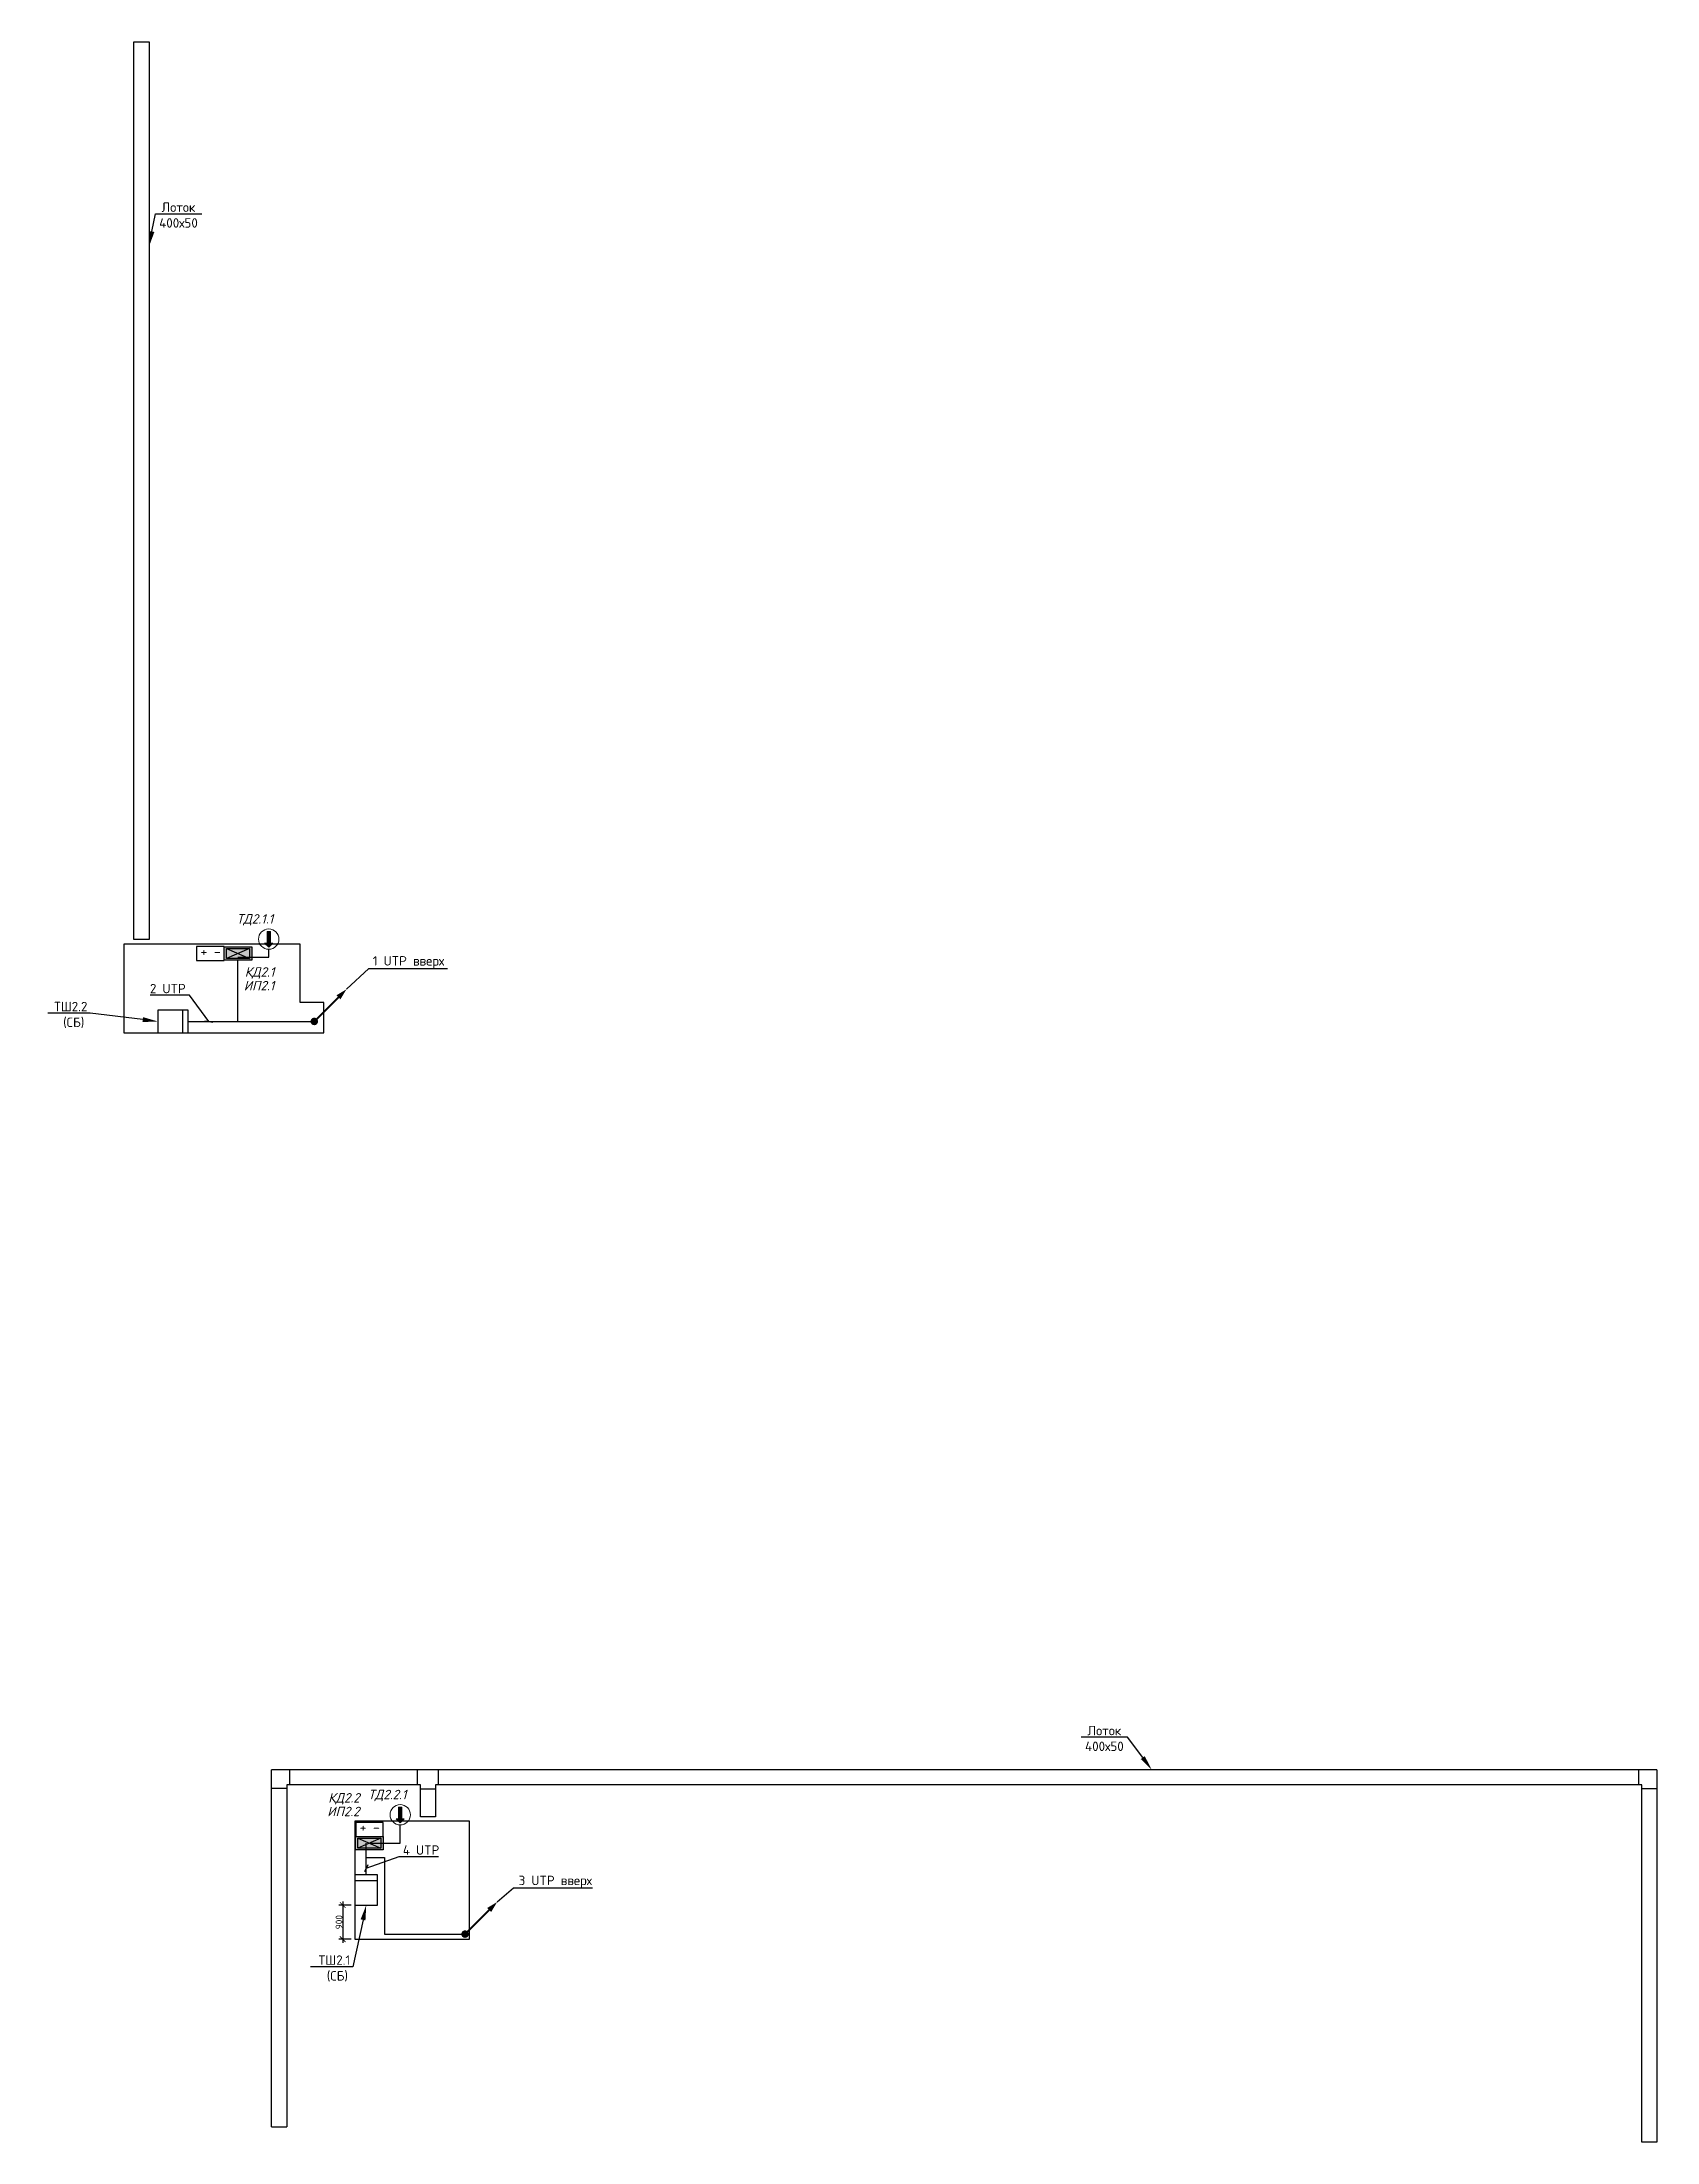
# Model space of a CAD drawing. Header units: millimetres. Extents: x -227263 to 66247, y -328592 to 378394.
# Drawn here: x 9607 to 52332, y 127384 to 182943 of the extents above; entities that cross this region are included whole.
import ezdxf
from ezdxf import colors
from ezdxf.entities.mleader import LeaderData, LeaderLine
from ezdxf.math import Vec2, Vec3

# ---------------------------------------------------------------- set-up
doc = ezdxf.new("R2010")
doc.units = ezdxf.units.MM
doc.header["$LTSCALE"] = 0.5
doc.layers.get('0').update_dxf_attribs({"lineweight": 18})
doc.layers.get('Defpoints').update_dxf_attribs({"color": 4, "lineweight": 140})
doc.layers.add('1', color=7, linetype='Continuous')
for name, color, linetype, lineweight in [('_0', 7, 'Continuous', 18), ('_СКУД', 1, 'Continuous', 30), ('АПС извещ', 1, 'Continuous', 30), ('СС_СКК_Лоток', 170, 'Continuous', 25), ('СС_СКС_Оборудование', 6, 'Continuous', 30), ('СС_СКУД_кабель', 7, 'Continuous', 30), ('СС_СКУД_оборудование', 7, 'Continuous', 25), ('СС_СКУД_текст', 7, 'Continuous', 25)]:
    doc.layers.add(name, color=color, linetype=linetype, lineweight=lineweight)
doc.styles.add('BRAZEN-txt', font='isocpeui.ttf')
doc.styles.add('DEN', font='', dxfattribs={"height": 300})
doc.styles.add('ICOCPEUR', font='')
doc.styles.add('ISOCPEUR', font='isocpeui.ttf', dxfattribs={"height": 2.5})
doc.styles.get('DEN').set_extended_font_data('ISOCPEUR')
doc.styles.get('ICOCPEUR').set_extended_font_data('ISOCPEUR')
doc.dimstyles.new('BRAZEN-Размеры_осевые', dxfattribs={"dimscale": 0, "dimtxt": 350, "dimasz": 150, "dimexe": 100, "dimexo": 100, "dimgap": 70, "dimtad": 1, "dimdec": 0, "dimzin": 0, "dimdsep": 46, "dimtxsty": 'BRAZEN-txt', "dimblk": 'ARCHTICK', "dimcen": 1, "dimdle": 100, "dimadec": 0, "dimazin": 0, "dimtfac": 1, "dimtdec": 0, "dimtofl": 0, "dimtmove": 1, "dimatfit": 3, "dimfxl": 1, "dimtolj": 1, "dimtzin": 0, "dimarcsym": 0})

msp = doc.modelspace()

# ---------------------------------------------------------------- texts
at = {"layer": 'СС_СКУД_текст', "style": 'ISOCPEUR'}
for s, p in [('ТД2.1.1', (14755.1, 159619.2)), ('ТД2.2.1', (18234.3, 136452.1))]:
    msp.add_text(s, height=250, dxfattribs=at).set_placement(p)
at = {"layer": 'СС_СКУД_текст', "color": 7, "lineweight": 20, "style": 'ISOCPEUR'}
for s, p in [('КД2.1', (14971.8, 158214.4)), ('ИП2.1', (14946.2, 157852.8)), ('ИП2.2', (17153.9, 136003.7)), ('КД2.2', (17179.5, 136365.2))]:
    msp.add_text(s, height=250, dxfattribs=at).set_placement(p)

# ---------------------------------------------------------------- blocks, each defined once
blk = doc.blocks.new('_ArchTick')
at = {"color": 0, "linetype": 'ByBlock', "const_width": 0.15}
blk.add_lwpolyline([(-0.5, -0.5), (0.5, 0.5)], dxfattribs=at)
blk = doc.blocks.new('*D495')
at = {"layer": 'Defpoints', "color": 0, "transparency": 16777216}
for p in [(17885, 133651), (17563, 132751), (17885, 132751)]:
    blk.add_point(p, dxfattribs=at)
at = {"layer": 'СС_СКК_Лоток', "color": 0, "linetype": 'Continuous', "lineweight": -2, "transparency": 16777216}
for p, q in [((17785, 133651), (17463, 133651)), ((17563, 133751), (17563, 132651)), ((17785, 132751), (17463, 132751))]:
    blk.add_line(p, q, dxfattribs=at)
at = {"layer": 'СС_СКК_Лоток', "color": 0, "lineweight": -2, "transparency": 16777216, "xscale": 150, "yscale": 150, "zscale": 150}
for p, rotation in [((17563, 133651), 90), ((17563, 132751), 270)]:
    blk.add_blockref('_ArchTick', p, dxfattribs=dict(at, rotation=rotation))
at = {"layer": 'СС_СКК_Лоток', "color": 0, "lineweight": 0, "transparency": 16777216, "insert": (17463, 133201), "char_height": 250, "width": 731.08, "attachment_point": 5, "rotation": 90, "style": 'ICOCPEUR'}
blk.add_mtext('\\A1;{\\H0.71429x;900}', dxfattribs=at)
blk = doc.blocks.new('*U472')
blk.add_hatch(color=256).paths.add_polyline_path([(-0.71, -0.71, 1), (0.71, 0.71, 1)])
at = {"const_width": 0.5}
blk.add_lwpolyline([(0.5, 0.5), (6.38, 6.38)], dxfattribs=at)
blk.add_lwpolyline([(8.5, 8.5, 0, 1.5, 0), (6.38, 6.38, 2, 2, 0)], format="xyseb")
blk = doc.blocks.new('точка доступа')
at = {"lineweight": 20}
h = blk.add_hatch(color=0, dxfattribs=at)
h.dxf.hatch_style = 1
h.paths.add_polyline_path([(-64, 154), (-64, -293), (64, -293), (64, 154), (154, 154), (0, 310), (-154, 154)])
at = {"color": 0, "lineweight": 20}
for p, q in [((-154, 154), (0, 310)), ((-64, 154), (-154, 154)), ((-64, -293), (-64, 154)), ((154, 154), (0, 310)), ((64, -293), (64, 154)), ((64, 154), (154, 154)), ((-64, -293), (64, -293))]:
    blk.add_line(p, q, dxfattribs=at)
blk.add_circle((0, 0), 385, dxfattribs=at)
blk = doc.blocks.new('глб87')
at = {"layer": 'АПС извещ', "color": 1, "ltscale": 100}
blk.add_lwpolyline([(188096, -212870), (187290, -212870), (187290, -213279), (188096, -213279)], close=True, dxfattribs=at)
at = {"layer": '1', "color": 7, "style": 'DEN'}
blk.add_text('+ -', height=300, dxfattribs=at).set_placement((187401, -213161))
blk = doc.blocks.new('A$C2DBE3CD9')
at = {"layer": '_0', "true_color": 0xffffff}
h = blk.add_hatch(color=7, dxfattribs=at)
h.dxf.hatch_style = 1
h.paths.add_polyline_path([(0, 542), (355, 542), (355, 0), (0, 0)])
at = {"layer": '_СКУД', "color": 5, "lineweight": 30, "ltscale": 200}
for points in [[(0, 542), (355, 542), (355, 0), (0, 0)], [(45, 496), (310, 496), (310, 45), (45, 45)]]:
    blk.add_lwpolyline(points, close=True, dxfattribs=at)
for points in [[(45, 496), (310, 45)], [(45, 45), (310, 496)]]:
    blk.add_lwpolyline(points, dxfattribs=at)
blk = doc.blocks.new('_Oblique')
at = {"color": 0, "linetype": 'ByBlock', "lineweight": -2}
blk.add_line((-0.5, -0.5), (0.5, 0.5), dxfattribs=at)
blk = doc.blocks.new('_None')

# ---------------------------------------------------------------- dimensions: what is measured, and where the dimension line sits
at = {"layer": 'СС_СКК_Лоток', "color": 7, "lineweight": 0}
dim = msp.add_linear_dim(base=(17562.5, 132751.1), p1=(17884.9, 133651.1), p2=(17884.9, 132751.1), angle=270, text='{\\H0.71429x;<>}', dimstyle='BRAZEN-Размеры_осевые', override={"dimscale": 1, "dimtxt": 250, "dimgap": 10, "dimtxsty": 'ICOCPEUR'}, dxfattribs=at)
dim.commit()
dim.dimension.update_dxf_attribs({"geometry": '*D495', "text_midpoint": (17463.2, 133201.1)})

# ---------------------------------------------------------------- linework, layer by layer
at = {"layer": 'СС_СКК_Лоток'}
for p, q in [((12040, 159195), (12040, 182943)), ((12040, 182943), (12440, 182943)), ((12440, 182943), (12441, 159195)), ((12441, 159195), (12040, 159195)), ((15682.3, 127788.2), (15682.3, 137232.9)), ((52332, 137232.9), (15682.3, 137232.9)), ((16164.1, 136832.9), (16164.1, 137232.9)), ((19538.6, 136832.9), (19538.6, 137232.9)), ((20098, 136832.9), (20098, 137232.9)), ((51848, 136832.9), (51848, 137232.9)), ((52332, 137232.9), (52332, 127384)), ((16082.3, 136737.8), (15682.3, 136737.8)), ((19620.9, 136832.9), (16082.3, 136832.9)), ((16082.3, 136832.9), (16082.3, 127788.2)), ((19620.9, 135990), (19620.9, 136832.9)), ((19620.9, 136723.6), (20020.9, 136723.6)), ((24528.9, 136832.9), (20020.9, 136832.9)), ((20020.9, 136832.9), (20020.9, 135990)), ((51932, 136832.9), (24528.9, 136832.9)), ((51932, 127384), (51932, 136832.9)), ((51932, 136738), (52332, 136738)), ((20020.9, 135990), (19620.9, 135990)), ((15682.3, 127788.2), (16082.3, 127788.2)), ((52332, 127384), (51932, 127384))]:
    msp.add_line(p, q, dxfattribs=at)
at = {"layer": 'СС_СКК_Лоток', "color": 7}
for points in [[(11769.9, 159075), (11769.9, 156730), (17060, 156730), (17060, 157530), (16440.5, 157530), (16440.5, 159075.1), (11769.9, 159075)], [(17884.9, 135870), (17884.9, 132751.1), (20920, 132751.1), (20920, 135870), (17884.9, 135870)]]:
    msp.add_lwpolyline(points, dxfattribs=at)
at = {"layer": 'СС_СКС_Оборудование', "color": 7}
for p, q in [((13324.1, 157330), (13324.1, 156730)), ((17884.9, 134305.3), (18484.9, 134305.3))]:
    msp.add_line(p, q, dxfattribs=at)
for points in [[(13469.9, 157330), (12669.9, 157330), (12669.9, 156730), (13469.9, 156730)], [(17884.9, 134451.1), (17884.9, 133651.1), (18484.9, 133651.1), (18484.9, 134451.1)]]:
    msp.add_lwpolyline(points, close=True, dxfattribs=at)
at = {"layer": 'СС_СКУД_кабель', "color": 84}
for points in [[(14791.1, 158731), (15604.7, 158731), (15604.7, 158938.4)], [(18270.3, 135292.7), (19083.9, 135292.7), (19083.9, 135771.3)]]:
    msp.add_lwpolyline(points, dxfattribs=at)
at = {"layer": 'СС_СКУД_кабель', "color": 6}
for points in [[(13469.9, 157030), (14791.1, 157030), (14791.1, 158646.8)], [(13469.9, 157030), (16810.2, 157030)], [(18184.9, 134451.1), (18184.9, 135292.7)], [(18184.9, 134451.1), (18184.9, 134909.2), (18666.1, 134909.2), (18666.1, 132883.8), (20798.9, 132883.8)], [(18184.9, 134451.1), (18184.9, 134909.2), (18666.1, 134909.2), (18666.1, 132883.8), (20798.9, 132883.8)], [(18184.9, 134451.1), (18184.9, 134909.2), (18666.1, 134909.2), (18666.1, 132883.8), (20798.9, 132883.8)]]:
    msp.add_lwpolyline(points, dxfattribs=at)

# ---------------------------------------------------------------- block references
at = {"layer": 'СС_СКК_Лоток', "color": 7, "xscale": 100, "yscale": 100, "zscale": 100}
for p in [(16810.2, 157030), (20798.9, 132883.8)]:
    msp.add_blockref('*U472', p, dxfattribs=at)
at = {"layer": 'СС_СКУД_оборудование', "color": 5, "xscale": 0.7, "yscale": 0.7, "zscale": 0.7, "rotation": 180}
for p in [(15604.7, 159208.1), (19083.9, 136041)]:
    msp.add_blockref('точка доступа', p, dxfattribs=at)
at = {"layer": 'СС_СКУД_оборудование', "xscale": 0.9025304142727476, "yscale": 0.9025304142727476, "zscale": 0.9025304142727476}
for p in [(-155337.1, 351130.4), (-151128.4, 327960.9)]:
    msp.add_blockref('глб87', p, dxfattribs=at)
at = {"layer": 'СС_СКУД_оборудование', "linetype": 'ByBlock', "lineweight": 30, "yscale": 1.35, "zscale": 1.3, "rotation": 270}
for p in [(14425.6, 159002.2), (17904.7, 135470.4)]:
    msp.add_blockref('A$C2DBE3CD9', p, dxfattribs=at)

msp.set_redraw_order([(e.dxf.handle, doc.entitydb.next_handle()) for e in msp.query("TEXT MTEXT ATTDEF DIMENSION ARC_DIMENSION")])  # texts and dimensions are drawn at this point

# ---------------------------------------------------------------- leaders
at = {"layer": 'СС_СКК_Лоток', "color": 7, "lineweight": 0}
ml = msp.add_multileader_mtext('Standard', dxfattribs=at)
ml.set_content('Лоток\\P400х50', color=7, style='ICOCPEUR')
ml.set_leader_properties()
ml.build(insert=Vec2(0, 0))
ml.multileader.update_dxf_attribs({"text_left_attachment_type": 6, "text_right_attachment_type": 6, "dogleg_length": 100, "arrow_head_size": 400})
ctx = ml.context
ctx.base_point, ctx.char_height, ctx.arrow_head_size, ctx.landing_gap_size, ctx.plane_origin = Vec3(12706, 178398), 250, 400, 0, Vec3(18293.1, 176435.8)
ctx.left_attachment, ctx.right_attachment, ctx.text_align_type = 6, 6, 1
notes = []
notes.append((ctx, [(1, (1, 1, 0), (12606, 178398), (1, 0), 100, [(0, [(12440.2, 177536.4)], 0, [])])]))
ctx.mtext.insert, ctx.mtext.width, ctx.mtext.alignment, ctx.mtext.flow_direction = Vec3(13218.5, 178698), 2467.274, 2, 5
ml = msp.add_multileader_mtext('Standard', dxfattribs=at)
ml.set_content('1 UTP вверх', color=7, style='ICOCPEUR')
ml.set_leader_properties()
ml.set_arrow_properties(name='NONE')
ml.build(insert=Vec2(0, 0))
ml.multileader.update_dxf_attribs({"text_left_attachment_type": 6, "text_right_attachment_type": 6, "dogleg_length": 100, "arrow_head_size": 400})
ctx = ml.context
ctx.base_point, ctx.char_height, ctx.arrow_head_size, ctx.landing_gap_size, ctx.plane_origin = Vec3(18349.1, 158432.8), 250, 400, 0, Vec3(25083.1, 157823.4)
ctx.left_attachment, ctx.right_attachment, ctx.text_align_type = 6, 6, 1
notes.append((ctx, [(1, (1, 1, 0), (18249.1, 158432.8), (1, 0), 100, [(0, [(17660.2, 157880)], 0, [])])]))
ctx.mtext.insert, ctx.mtext.width, ctx.mtext.alignment, ctx.mtext.flow_direction = Vec3(19303.1, 158757.8), 1991.197, 2, 5
ml = msp.add_multileader_mtext('Standard', dxfattribs=at)
ml.set_content('2 UTP', color=7, style='ICOCPEUR')
ml.set_leader_properties()
ml.set_arrow_properties(name='OBLIQUE')
ml.build(insert=Vec2(0, 0))
ml.multileader.update_dxf_attribs({"text_left_attachment_type": 6, "text_right_attachment_type": 6, "dogleg_length": 100, "arrow_head_size": 150})
ctx = ml.context
ctx.base_point, ctx.char_height, ctx.arrow_head_size, ctx.landing_gap_size, ctx.plane_origin = Vec3(12461.1, 157724.4), 250, 150, 0, Vec3(19571.2, 158908.9)
ctx.left_attachment, ctx.right_attachment, ctx.text_align_type = 6, 6, 1
notes.append((ctx, [(0, (1, 1, 0), (13511.7, 157724.4), (-1, 0), 100, [(0, [(14020.2, 157030)], 0, [])])]))
ctx.mtext.insert, ctx.mtext.width, ctx.mtext.alignment, ctx.mtext.flow_direction = Vec3(12936.4, 158024.4), 1991.197, 2, 5
ml = msp.add_multileader_mtext('Standard', dxfattribs=at)
ml.set_content('ТШ2.2\\P (СБ)', color=7, style='ICOCPEUR')
ml.set_leader_properties()
ml.build(insert=Vec2(0, 0))
ml.multileader.update_dxf_attribs({"text_left_attachment_type": 6, "text_right_attachment_type": 6, "dogleg_length": 100, "arrow_head_size": 400})
ctx = ml.context
ctx.base_point, ctx.char_height, ctx.arrow_head_size, ctx.landing_gap_size, ctx.plane_origin = Vec3(9955, 157249), 250, 400, 0, Vec3(17726, 154908.5)
ctx.left_attachment, ctx.right_attachment, ctx.text_align_type = 6, 6, 1
notes.append((ctx, [(0, (1, 1, 0), (10880, 157249), (-1, 0), 100, [(0, [(12669.9, 157030)], 0, [])])]))
ctx.mtext.insert, ctx.mtext.width, ctx.mtext.alignment, ctx.mtext.flow_direction = Vec3(10367.5, 157549), 1520.837, 2, 5
ml = msp.add_multileader_mtext('Standard', dxfattribs=at)
ml.set_content('Лоток\\P400х50', color=7, style='ICOCPEUR')
ml.set_leader_properties()
ml.build(insert=Vec2(0, 0))
ml.multileader.update_dxf_attribs({"text_left_attachment_type": 6, "text_right_attachment_type": 6, "dogleg_length": 100, "arrow_head_size": 400})
ctx = ml.context
ctx.base_point, ctx.char_height, ctx.arrow_head_size, ctx.landing_gap_size, ctx.plane_origin = Vec3(37200.3, 138094.4), 250, 400, 0, Vec3(42787.4, 136132.2)
ctx.left_attachment, ctx.right_attachment, ctx.text_align_type = 6, 6, 1
notes.append((ctx, [(0, (1, 1, 0), (38325.3, 138094.4), (-1, 0), 100, [(0, [(38966.1, 137232.9)], 0, [])])]))
ctx.mtext.insert, ctx.mtext.width, ctx.mtext.alignment, ctx.mtext.flow_direction = Vec3(37712.8, 138394.4), 2467.274, 2, 5
ml = msp.add_multileader_mtext('Standard', dxfattribs=at)
ml.set_content('4 UTP', color=7, style='ICOCPEUR')
ml.set_leader_properties()
ml.set_arrow_properties(name='OBLIQUE')
ml.build(insert=Vec2(0, 0))
ml.multileader.update_dxf_attribs({"text_left_attachment_type": 6, "text_right_attachment_type": 6, "dogleg_length": 100, "arrow_head_size": 150})
ctx = ml.context
ctx.base_point, ctx.char_height, ctx.arrow_head_size, ctx.landing_gap_size, ctx.plane_origin = Vec3(19154.2, 134933.3), 250, 150, 0, Vec3(25656.7, 135059.9)
ctx.left_attachment, ctx.right_attachment, ctx.text_align_type = 6, 6, 1
notes.append((ctx, [(1, (1, 1, 0), (19054.2, 134933.3), (1, 0), 100, [(0, [(18184.9, 134624.9)], 0, [])])]))
ctx.mtext.insert, ctx.mtext.width, ctx.mtext.alignment, ctx.mtext.flow_direction = Vec3(19635.6, 135233.3), 1991.197, 2, 5
ml = msp.add_multileader_mtext('Standard', dxfattribs=at)
ml.set_content('3 UTP вверх', color=7, style='ICOCPEUR')
ml.set_leader_properties()
ml.set_arrow_properties(name='NONE')
ml.build(insert=Vec2(0, 0))
ml.multileader.update_dxf_attribs({"text_left_attachment_type": 6, "text_right_attachment_type": 6, "dogleg_length": 100, "arrow_head_size": 400})
ctx = ml.context
ctx.base_point, ctx.char_height, ctx.arrow_head_size, ctx.landing_gap_size, ctx.plane_origin = Vec3(22183.4, 134104.7), 250, 400, 0, Vec3(29071.8, 133677.2)
ctx.left_attachment, ctx.right_attachment, ctx.text_align_type = 6, 6, 1
notes.append((ctx, [(1, (1, 1, 0), (22083.4, 134104.7), (1, 0), 100, [(0, [(21648.9, 133733.8)], 0, [])])]))
ctx.mtext.insert, ctx.mtext.width, ctx.mtext.defined_height, ctx.mtext.alignment, ctx.mtext.flow_direction = Vec3(23186.5, 134429.7), 2519.382, 810.9, 2, 5
ml = msp.add_multileader_mtext('Standard', dxfattribs=at)
ml.set_content('ТШ2.1\\P (СБ)', color=7, style='ICOCPEUR')
ml.set_leader_properties()
ml.build(insert=Vec2(0, 0))
ml.multileader.update_dxf_attribs({"text_left_attachment_type": 6, "text_right_attachment_type": 6, "dogleg_length": 100, "arrow_head_size": 400})
ctx = ml.context
ctx.base_point, ctx.char_height, ctx.arrow_head_size, ctx.landing_gap_size, ctx.plane_origin = Vec3(16954.5, 132021.3), 250, 400, 0, Vec3(24675.5, 129680.8)
ctx.left_attachment, ctx.right_attachment, ctx.text_align_type = 6, 6, 1
notes.append((ctx, [(0, (1, 1, 0), (17829.5, 132021.3), (-1, 0), 100, [(0, [(18184.9, 133651.1)], 0, [])])]))
ctx.mtext.insert, ctx.mtext.width, ctx.mtext.alignment, ctx.mtext.flow_direction = Vec3(17342, 132321.3), 1520.837, 2, 5
for ctx, leaders in notes:
    for number, flags, end, landing, length, lines in leaders:
        leader = LeaderData()
        leader.index, (leader.has_last_leader_line, leader.has_dogleg_vector, leader.attachment_direction) = number, flags
        leader.last_leader_point, leader.dogleg_vector, leader.dogleg_length = Vec3(end), Vec3(landing), length
        for number, points, colour, breaks in lines:
            line = LeaderLine()
            line.index, line.vertices, line.color, line.breaks = number, Vec3.list(points), colors.encode_raw_color(colour), breaks
            leader.lines.append(line)
        ctx.leaders.append(leader)

doc.saveas('drawing.dxf')
